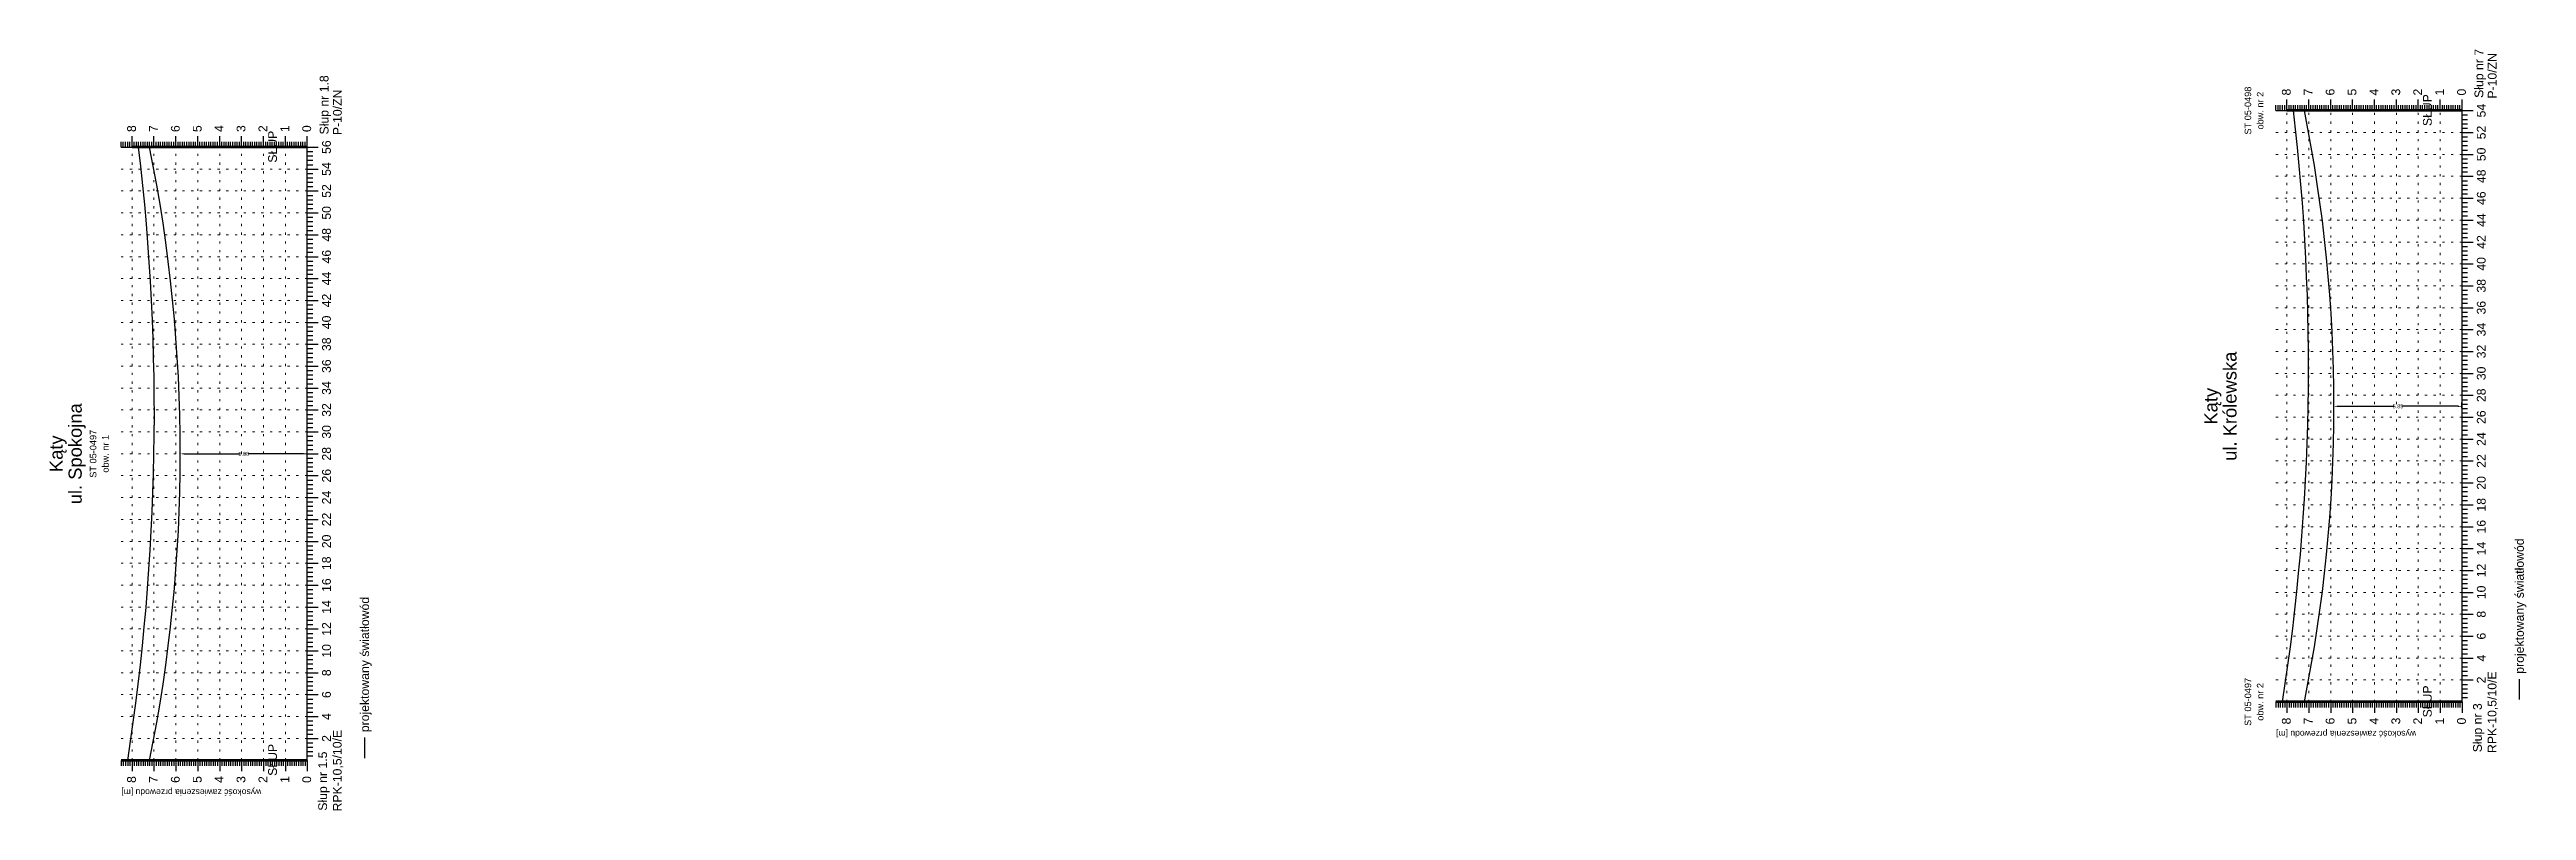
# Model space of a CAD drawing. Header units: inches. Extents: x -871 to 330, y 1326 to 1364.
# Drawn here: x -279.9 to -166.8, y 1325.5 to 1360.3 of the extents above; entities that cross this region are included whole.
import ezdxf
from ezdxf.enums import TextEntityAlignment as Align

# ---------------------------------------------------------------- set-up
doc = ezdxf.new("R2010")
doc.units = ezdxf.units.IN
doc.header["$MEASUREMENT"] = 0
doc.linetypes.add('ACAD_ISO07W100', pattern=[3, 0, -3])
doc.layers.add('ramka', color=7, linetype='Continuous', plot=False)
doc.styles.get("Standard").update_dxf_attribs({"font": 'arial.ttf'})
doc.dimstyles.get("Standard").update_dxf_attribs({"dimtxt": 0.25, "dimasz": 0.18, "dimexe": 0.18, "dimexo": 0.0625, "dimgap": -0.09, "dimtad": 0, "dimtih": 1, "dimtoh": 1, "dimzin": 0, "dimdsep": 46, "dimtxsty": 'Standard', "dimcen": 0.09, "dimadec": 0, "dimazin": 0, "dimtfac": 1, "dimtofl": 0, "dimtmove": 0, "dimatfit": 3, "dimfxl": 1, "dimtolj": 1, "dimtzin": 0, "dimarcsym": 0})

msp = doc.modelspace()

# ---------------------------------------------------------------- texts
for s, p in [('Słup nr 7', (-168.756, 1358.064)), ('P-10/ZN', (-168.151, 1358.033)), ('Słup nr 1.8', (-267.151, 1356.394)), ('P-10/ZN', (-266.546, 1356.363)), ('8', (-177.551, 1358.174)), ('7', (-176.551, 1358.174)), ('6', (-175.551, 1358.174)), ('5', (-174.551, 1358.174)), ('4', (-173.551, 1358.174)), ('3', (-172.551, 1358.174)), ('2', (-171.551, 1358.174)), ('1', (-170.551, 1358.174)), ('0', (-169.551, 1358.174)), ('8', (-275.946, 1356.504)), ('7', (-274.946, 1356.504)), ('6', (-273.946, 1356.504)), ('5', (-272.946, 1356.504)), ('4', (-271.946, 1356.504)), ('3', (-270.946, 1356.504)), ('2', (-269.946, 1356.504)), ('1', (-268.946, 1356.504)), ('0', (-267.946, 1356.504)), ('projektowany światłowód', (-166.905, 1331.769)), ('projektowany światłowód', (-265.3, 1329.099)), ('RPK-10,5/10/E', (-168.156, 1328.15)), ('Słup nr 3', (-168.823, 1328.184)), ('RPK-10,5/10/E', (-266.551, 1325.48)), ('Słup nr 1.5', (-267.218, 1325.514))]:
    msp.add_text(s, height=0.4, rotation=90).set_placement(p)
for s, height, p in [('ST 05-0498', 0.3, (-179.355, 1357.484)), ('obw. nr 2', 0.3, (-178.795, 1357.484)), ('54', 0.4, (-168.649, 1357.484)), ('52', 0.4, (-168.649, 1356.484)), ('56', 0.4, (-267.044, 1355.814)), ('54', 0.4, (-267.044, 1354.814)), ('50', 0.4, (-168.649, 1355.484)), ('52', 0.4, (-267.044, 1353.814)), ('48', 0.4, (-168.649, 1354.484)), ('50', 0.4, (-267.044, 1352.814)), ('46', 0.4, (-168.649, 1353.484)), ('44', 0.4, (-168.649, 1352.484)), ('48', 0.4, (-267.044, 1351.814)), ('42', 0.4, (-168.649, 1351.484)), ('46', 0.4, (-267.044, 1350.814)), ('40', 0.4, (-168.649, 1350.484)), ('44', 0.4, (-267.044, 1349.814)), ('38', 0.4, (-168.649, 1349.484)), ('42', 0.4, (-267.044, 1348.814)), ('36', 0.4, (-168.649, 1348.484)), ('40', 0.4, (-267.044, 1347.814)), ('38', 0.4, (-267.044, 1346.814)), ('34', 0.4, (-168.649, 1347.484)), ('36', 0.4, (-267.044, 1345.814)), ('ul. Królewska', 0.6, (-180.025, 1343.984)), ('32', 0.4, (-168.649, 1346.484)), ('34', 0.4, (-267.044, 1344.814)), ('Kąty', 0.6, (-180.895, 1343.984)), ('30', 0.4, (-168.649, 1345.484)), ('ul. Spokojna', 0.6, (-278.42, 1341.814)), ('32', 0.4, (-267.044, 1343.814)), ('28', 0.4, (-168.649, 1344.484)), ('26', 0.4, (-168.649, 1343.484)), ('Kąty', 0.6, (-279.29, 1341.814)), ('ST 05-0497', 0.3, (-277.75, 1341.814)), ('obw. nr 1', 0.3, (-277.19, 1341.814)), ('30', 0.4, (-267.044, 1342.814)), ('24', 0.4, (-168.649, 1342.484)), ('28', 0.4, (-267.044, 1341.814)), ('22', 0.4, (-168.649, 1341.484)), ('26', 0.4, (-267.044, 1340.814)), ('20', 0.4, (-168.649, 1340.484)), ('24', 0.4, (-267.044, 1339.814)), ('18', 0.4, (-168.649, 1339.484)), ('22', 0.4, (-267.044, 1338.814)), ('20', 0.4, (-267.044, 1337.814)), ('16', 0.4, (-168.649, 1338.484)), ('18', 0.4, (-267.044, 1336.814)), ('14', 0.4, (-168.649, 1337.484)), ('16', 0.4, (-267.044, 1335.814)), ('12', 0.4, (-168.649, 1336.484)), ('10', 0.4, (-168.649, 1335.484)), ('14', 0.4, (-267.044, 1334.814)), ('12', 0.4, (-267.044, 1333.814)), ('8', 0.4, (-168.649, 1334.484)), ('6', 0.4, (-168.649, 1333.484)), ('10', 0.4, (-267.044, 1332.814)), ('4', 0.4, (-168.649, 1332.484)), ('8', 0.4, (-267.044, 1331.814)), ('ST 05-0497', 0.3, (-179.355, 1330.484)), ('obw. nr 2', 0.3, (-178.795, 1330.484)), ('2', 0.4, (-168.649, 1331.484)), ('6', 0.4, (-267.044, 1330.814)), ('4', 0.4, (-267.044, 1329.814)), ('2', 0.4, (-267.044, 1328.814))]:
    msp.add_text(s, height=height, rotation=90).set_placement(p, align=Align.CENTER)
for s, p in [('8', (-177.551, 1329.764)), ('7', (-176.551, 1329.764)), ('6', (-175.551, 1329.764)), ('5', (-174.551, 1329.764)), ('4', (-173.551, 1329.764)), ('3', (-172.551, 1329.764)), ('2', (-171.551, 1329.764)), ('1', (-170.551, 1329.764)), ('0', (-169.551, 1329.764)), ('8', (-275.946, 1327.094)), ('7', (-274.946, 1327.094)), ('6', (-273.946, 1327.094)), ('5', (-272.946, 1327.094)), ('4', (-271.946, 1327.094)), ('3', (-270.946, 1327.094)), ('2', (-269.946, 1327.094)), ('1', (-268.946, 1327.094)), ('0', (-267.946, 1327.094))]:
    msp.add_text(s, height=0.4, rotation=90).set_placement(p, align=Align.RIGHT)
at = {"attachment_point": 1}
for s, insert, char_height, width, rotation in [('SŁUP', (-171.511, 1356.776), 0.4, 1.537, 90), ('SŁUP', (-269.906, 1355.106), 0.4, 1.537, 90), ('SŁUP', (-171.511, 1329.776), 0.4, 1.537, 90), ('wysokość zawieszenia przewodu [m]', (-171.827, 1328.881), 0.28, 9.28, 180), ('SŁUP', (-269.906, 1327.106), 0.4, 1.537, 90), ('wysokość zawieszenia przewodu [m]', (-270.222, 1326.211), 0.28, 9.28, 180)]:
    msp.add_mtext(s, dxfattribs=dict(at, insert=insert, char_height=char_height, width=width, rotation=rotation))

# ---------------------------------------------------------------- blocks, each defined once
blk = doc.blocks.new('*D13')
at = {"color": 0, "lineweight": -2}
for p, q in [((-273.92, 1341.87), (-273.92, 1341.99)), ((-273.74, 1341.81), (-271.2, 1341.81)), ((-268.3, 1341.81), (-270.84, 1341.81)), ((-268.12, 1341.72), (-268.12, 1341.99))]:
    blk.add_line(p, q, dxfattribs=at)
at = {"color": 0}
for points in [[(-273.74, 1341.84), (-273.74, 1341.78), (-273.92, 1341.81)], [(-268.3, 1341.84), (-268.3, 1341.78), (-268.12, 1341.81)]]:
    blk.add_solid(points, dxfattribs=at)
at = {"layer": 'Defpoints', "color": 0}
for p in [(-273.92, 1341.81), (-268.12, 1341.81), (-268.12, 1341.66)]:
    blk.add_point(p, dxfattribs=at)
at = {"color": 0, "lineweight": 25, "insert": (-271.02, 1341.81), "char_height": 0.18, "attachment_point": 5}
blk.add_mtext('\\A1;5.80', dxfattribs=at)
blk = doc.blocks.new('*D14')
at = {"color": 0, "lineweight": -2}
for p, q in [((-175.58, 1344.04), (-175.58, 1344.16)), ((-175.4, 1343.98), (-172.83, 1343.98)), ((-169.91, 1343.98), (-172.47, 1343.98)), ((-169.73, 1343.89), (-169.73, 1344.16))]:
    blk.add_line(p, q, dxfattribs=at)
at = {"color": 0}
for points in [[(-175.4, 1344.01), (-175.4, 1343.95), (-175.58, 1343.98)], [(-169.91, 1344.01), (-169.91, 1343.95), (-169.73, 1343.98)]]:
    blk.add_solid(points, dxfattribs=at)
at = {"layer": 'Defpoints', "color": 0}
for p in [(-175.58, 1343.98), (-169.73, 1343.98), (-169.73, 1343.83)]:
    blk.add_point(p, dxfattribs=at)
at = {"color": 0, "lineweight": 25, "insert": (-172.65, 1343.98), "char_height": 0.18, "attachment_point": 5}
blk.add_mtext('\\A1;5.85', dxfattribs=at)

# ---------------------------------------------------------------- dimensions: what is measured, and where the dimension line sits
at = {"lineweight": 25}
for base, p1, p2, text, picture, middle in [((-169.725, 1343.984), (-175.575, 1343.976), (-169.725, 1343.826), '5.85', '*D14', (-172.65, 1343.984)), ((-268.12, 1341.814), (-273.92, 1341.806), (-268.12, 1341.656), '5.80', '*D13', (-271.02, 1341.814))]:
    dim = msp.add_linear_dim(base=base, p1=p1, p2=p2, angle=180, text=text, dimstyle='Standard', dxfattribs=at)
    dim.commit()
    dim.dimension.update_dxf_attribs({"geometry": picture, "text_midpoint": middle})

# ---------------------------------------------------------------- linework, layer by layer
for p, q in [((-178.225, 1357.484), (-178.225, 1357.734)), ((-178.225, 1357.484), (-169.725, 1357.484)), ((-178.125, 1357.484), (-178.125, 1357.734)), ((-178.025, 1357.484), (-178.025, 1357.734)), ((-177.925, 1357.484), (-177.925, 1357.734)), ((-177.825, 1357.484), (-177.825, 1357.734)), ((-177.725, 1357.484), (-177.725, 1357.984)), ((-177.625, 1357.484), (-177.625, 1357.734)), ((-177.525, 1357.484), (-177.525, 1357.734)), ((-177.425, 1357.484), (-177.425, 1357.734)), ((-177.325, 1357.484), (-177.325, 1357.734)), ((-177.225, 1357.484), (-177.225, 1357.734)), ((-177.125, 1357.484), (-177.125, 1357.734)), ((-177.025, 1357.484), (-177.025, 1357.734)), ((-176.925, 1357.484), (-176.925, 1357.734)), ((-176.825, 1357.484), (-176.825, 1357.734)), ((-176.725, 1357.484), (-176.725, 1357.984)), ((-176.625, 1357.484), (-176.625, 1357.734)), ((-176.525, 1357.484), (-176.525, 1357.734)), ((-176.425, 1357.484), (-176.425, 1357.734)), ((-176.325, 1357.484), (-176.325, 1357.734)), ((-176.225, 1357.484), (-176.225, 1357.734)), ((-176.125, 1357.484), (-176.125, 1357.734)), ((-176.025, 1357.484), (-176.025, 1357.734)), ((-175.925, 1357.484), (-175.925, 1357.734)), ((-175.825, 1357.484), (-175.825, 1357.734)), ((-175.725, 1357.484), (-175.725, 1357.984)), ((-175.625, 1357.484), (-175.625, 1357.734)), ((-175.525, 1357.484), (-175.525, 1357.734)), ((-175.425, 1357.484), (-175.425, 1357.734)), ((-175.325, 1357.484), (-175.325, 1357.734)), ((-175.225, 1357.484), (-175.225, 1357.734)), ((-175.125, 1357.484), (-175.125, 1357.734)), ((-175.025, 1357.484), (-175.025, 1357.734)), ((-174.925, 1357.484), (-174.925, 1357.734)), ((-174.825, 1357.484), (-174.825, 1357.734)), ((-174.725, 1357.484), (-174.725, 1357.984)), ((-174.625, 1357.484), (-174.625, 1357.734)), ((-174.525, 1357.484), (-174.525, 1357.734)), ((-174.425, 1357.484), (-174.425, 1357.734)), ((-174.325, 1357.484), (-174.325, 1357.734)), ((-174.225, 1357.484), (-174.225, 1357.734)), ((-174.125, 1357.484), (-174.125, 1357.734)), ((-174.025, 1357.484), (-174.025, 1357.734)), ((-173.925, 1357.484), (-173.925, 1357.734)), ((-173.825, 1357.484), (-173.825, 1357.734)), ((-173.725, 1357.484), (-173.725, 1357.984)), ((-173.625, 1357.484), (-173.625, 1357.734)), ((-173.525, 1357.484), (-173.525, 1357.734)), ((-173.425, 1357.484), (-173.425, 1357.734)), ((-173.325, 1357.484), (-173.325, 1357.734)), ((-173.225, 1357.484), (-173.225, 1357.734)), ((-173.125, 1357.484), (-173.125, 1357.734)), ((-173.025, 1357.484), (-173.025, 1357.734)), ((-172.925, 1357.484), (-172.925, 1357.734)), ((-172.825, 1357.484), (-172.825, 1357.734)), ((-172.725, 1357.484), (-172.725, 1357.984)), ((-172.625, 1357.484), (-172.625, 1357.734)), ((-172.525, 1357.484), (-172.525, 1357.734)), ((-172.425, 1357.484), (-172.425, 1357.734)), ((-172.325, 1357.484), (-172.325, 1357.734)), ((-172.225, 1357.484), (-172.225, 1357.734)), ((-172.125, 1357.484), (-172.125, 1357.734)), ((-172.025, 1357.484), (-172.025, 1357.734)), ((-171.925, 1357.484), (-171.925, 1357.734)), ((-171.825, 1357.484), (-171.825, 1357.734)), ((-171.725, 1357.484), (-171.725, 1357.984)), ((-171.625, 1357.484), (-171.625, 1357.734)), ((-171.525, 1357.484), (-171.525, 1357.734)), ((-171.425, 1357.484), (-171.425, 1357.734)), ((-171.325, 1357.484), (-171.325, 1357.734)), ((-171.225, 1357.484), (-171.225, 1357.734)), ((-171.125, 1357.484), (-171.125, 1357.734)), ((-171.025, 1357.484), (-171.025, 1357.734)), ((-170.925, 1357.484), (-170.925, 1357.734)), ((-170.825, 1357.484), (-170.825, 1357.734)), ((-170.725, 1357.484), (-170.725, 1357.984)), ((-170.625, 1357.484), (-170.625, 1357.734)), ((-170.525, 1357.484), (-170.525, 1357.734)), ((-170.425, 1357.484), (-170.425, 1357.734)), ((-170.325, 1357.484), (-170.325, 1357.734)), ((-170.225, 1357.484), (-170.225, 1357.734)), ((-170.125, 1357.484), (-170.125, 1357.734)), ((-170.025, 1357.484), (-170.025, 1357.734)), ((-169.925, 1357.484), (-169.925, 1357.734)), ((-169.825, 1357.484), (-169.825, 1357.734)), ((-169.725, 1357.484), (-169.725, 1357.984)), ((-169.725, 1330.484), (-169.725, 1357.484)), ((-169.725, 1357.484), (-169.225, 1357.484)), ((-169.725, 1357.284), (-169.475, 1357.284)), ((-276.12, 1355.814), (-276.12, 1356.314)), ((-275.12, 1355.814), (-275.12, 1356.314)), ((-274.12, 1355.814), (-274.12, 1356.314)), ((-273.12, 1355.814), (-273.12, 1356.314)), ((-272.12, 1355.814), (-272.12, 1356.314)), ((-271.12, 1355.814), (-271.12, 1356.314)), ((-270.12, 1355.814), (-270.12, 1356.314)), ((-269.12, 1355.814), (-269.12, 1356.314)), ((-268.12, 1355.814), (-268.12, 1356.314)), ((-169.725, 1357.084), (-169.475, 1357.084)), ((-169.725, 1356.884), (-169.475, 1356.884)), ((-169.725, 1356.684), (-169.475, 1356.684)), ((-169.725, 1356.484), (-169.225, 1356.484)), ((-169.725, 1356.284), (-169.475, 1356.284)), ((-276.62, 1355.814), (-276.62, 1356.064)), ((-276.62, 1355.814), (-268.12, 1355.814)), ((-276.52, 1355.814), (-276.52, 1356.064)), ((-276.42, 1355.814), (-276.42, 1356.064)), ((-276.32, 1355.814), (-276.32, 1356.064)), ((-276.22, 1355.814), (-276.22, 1356.064)), ((-276.02, 1355.814), (-276.02, 1356.064)), ((-275.92, 1355.814), (-275.92, 1356.064)), ((-275.82, 1355.814), (-275.82, 1356.064)), ((-275.72, 1355.814), (-275.72, 1356.064)), ((-275.62, 1355.814), (-275.62, 1356.064)), ((-275.52, 1355.814), (-275.52, 1356.064)), ((-275.42, 1355.814), (-275.42, 1356.064)), ((-275.32, 1355.814), (-275.32, 1356.064)), ((-275.22, 1355.814), (-275.22, 1356.064)), ((-275.02, 1355.814), (-275.02, 1356.064)), ((-274.92, 1355.814), (-274.92, 1356.064)), ((-274.82, 1355.814), (-274.82, 1356.064)), ((-274.72, 1355.814), (-274.72, 1356.064)), ((-274.62, 1355.814), (-274.62, 1356.064)), ((-274.52, 1355.814), (-274.52, 1356.064)), ((-274.42, 1355.814), (-274.42, 1356.064)), ((-274.32, 1355.814), (-274.32, 1356.064)), ((-274.22, 1355.814), (-274.22, 1356.064)), ((-274.02, 1355.814), (-274.02, 1356.064)), ((-273.92, 1355.814), (-273.92, 1356.064)), ((-273.82, 1355.814), (-273.82, 1356.064)), ((-273.72, 1355.814), (-273.72, 1356.064)), ((-273.62, 1355.814), (-273.62, 1356.064)), ((-273.52, 1355.814), (-273.52, 1356.064)), ((-273.42, 1355.814), (-273.42, 1356.064)), ((-273.32, 1355.814), (-273.32, 1356.064)), ((-273.22, 1355.814), (-273.22, 1356.064)), ((-273.02, 1355.814), (-273.02, 1356.064)), ((-272.92, 1355.814), (-272.92, 1356.064)), ((-272.82, 1355.814), (-272.82, 1356.064)), ((-272.72, 1355.814), (-272.72, 1356.064)), ((-272.62, 1355.814), (-272.62, 1356.064)), ((-272.52, 1355.814), (-272.52, 1356.064)), ((-272.42, 1355.814), (-272.42, 1356.064)), ((-272.32, 1355.814), (-272.32, 1356.064)), ((-272.22, 1355.814), (-272.22, 1356.064)), ((-272.02, 1355.814), (-272.02, 1356.064)), ((-271.92, 1355.814), (-271.92, 1356.064)), ((-271.82, 1355.814), (-271.82, 1356.064)), ((-271.72, 1355.814), (-271.72, 1356.064)), ((-271.62, 1355.814), (-271.62, 1356.064)), ((-271.52, 1355.814), (-271.52, 1356.064)), ((-271.42, 1355.814), (-271.42, 1356.064)), ((-271.32, 1355.814), (-271.32, 1356.064)), ((-271.22, 1355.814), (-271.22, 1356.064)), ((-271.02, 1355.814), (-271.02, 1356.064)), ((-270.92, 1355.814), (-270.92, 1356.064)), ((-270.82, 1355.814), (-270.82, 1356.064)), ((-270.72, 1355.814), (-270.72, 1356.064)), ((-270.62, 1355.814), (-270.62, 1356.064)), ((-270.52, 1355.814), (-270.52, 1356.064)), ((-270.42, 1355.814), (-270.42, 1356.064)), ((-270.32, 1355.814), (-270.32, 1356.064)), ((-270.22, 1355.814), (-270.22, 1356.064)), ((-270.02, 1355.814), (-270.02, 1356.064)), ((-269.92, 1355.814), (-269.92, 1356.064)), ((-269.82, 1355.814), (-269.82, 1356.064)), ((-269.72, 1355.814), (-269.72, 1356.064)), ((-269.62, 1355.814), (-269.62, 1356.064)), ((-269.52, 1355.814), (-269.52, 1356.064)), ((-269.42, 1355.814), (-269.42, 1356.064)), ((-269.32, 1355.814), (-269.32, 1356.064)), ((-269.22, 1355.814), (-269.22, 1356.064)), ((-269.02, 1355.814), (-269.02, 1356.064)), ((-268.92, 1355.814), (-268.92, 1356.064)), ((-268.82, 1355.814), (-268.82, 1356.064)), ((-268.72, 1355.814), (-268.72, 1356.064)), ((-268.62, 1355.814), (-268.62, 1356.064)), ((-268.52, 1355.814), (-268.52, 1356.064)), ((-268.42, 1355.814), (-268.42, 1356.064)), ((-268.32, 1355.814), (-268.32, 1356.064)), ((-268.22, 1355.814), (-268.22, 1356.064)), ((-268.12, 1327.814), (-268.12, 1355.814)), ((-268.12, 1355.814), (-267.62, 1355.814)), ((-268.12, 1355.614), (-267.87, 1355.614)), ((-268.12, 1355.414), (-267.87, 1355.414)), ((-268.12, 1355.214), (-267.87, 1355.214)), ((-268.12, 1355.014), (-267.87, 1355.014)), ((-169.725, 1356.084), (-169.475, 1356.084)), ((-169.725, 1355.884), (-169.475, 1355.884)), ((-169.725, 1355.684), (-169.475, 1355.684)), ((-169.725, 1355.484), (-169.225, 1355.484)), ((-169.725, 1355.284), (-169.475, 1355.284)), ((-169.725, 1355.084), (-169.475, 1355.084)), ((-268.12, 1354.814), (-267.62, 1354.814)), ((-268.12, 1354.614), (-267.87, 1354.614)), ((-268.12, 1354.414), (-267.87, 1354.414)), ((-268.12, 1354.214), (-267.87, 1354.214)), ((-268.12, 1354.014), (-267.87, 1354.014)), ((-169.725, 1354.884), (-169.475, 1354.884)), ((-169.725, 1354.684), (-169.475, 1354.684)), ((-169.725, 1354.484), (-169.225, 1354.484)), ((-169.725, 1354.284), (-169.475, 1354.284)), ((-169.725, 1354.084), (-169.475, 1354.084)), ((-169.725, 1353.884), (-169.475, 1353.884)), ((-268.12, 1353.814), (-267.62, 1353.814)), ((-268.12, 1353.614), (-267.87, 1353.614)), ((-268.12, 1353.414), (-267.87, 1353.414)), ((-268.12, 1353.214), (-267.87, 1353.214)), ((-268.12, 1353.014), (-267.87, 1353.014)), ((-268.12, 1352.814), (-267.62, 1352.814)), ((-169.725, 1353.684), (-169.475, 1353.684)), ((-169.725, 1353.484), (-169.225, 1353.484)), ((-169.725, 1353.284), (-169.475, 1353.284)), ((-169.725, 1353.084), (-169.475, 1353.084)), ((-169.725, 1352.884), (-169.475, 1352.884)), ((-268.12, 1352.614), (-267.87, 1352.614)), ((-268.12, 1352.414), (-267.87, 1352.414)), ((-268.12, 1352.214), (-267.87, 1352.214)), ((-268.12, 1352.014), (-267.87, 1352.014)), ((-268.12, 1351.814), (-267.62, 1351.814)), ((-268.12, 1351.614), (-267.87, 1351.614)), ((-169.725, 1352.684), (-169.475, 1352.684)), ((-169.725, 1352.484), (-169.225, 1352.484)), ((-169.725, 1352.284), (-169.475, 1352.284)), ((-169.725, 1352.084), (-169.475, 1352.084)), ((-169.725, 1351.884), (-169.475, 1351.884)), ((-169.725, 1351.684), (-169.475, 1351.684)), ((-268.12, 1351.414), (-267.87, 1351.414)), ((-268.12, 1351.214), (-267.87, 1351.214)), ((-268.12, 1351.014), (-267.87, 1351.014)), ((-268.12, 1350.814), (-267.62, 1350.814)), ((-268.12, 1350.614), (-267.87, 1350.614)), ((-169.725, 1351.484), (-169.225, 1351.484)), ((-169.725, 1351.284), (-169.475, 1351.284)), ((-169.725, 1351.084), (-169.475, 1351.084)), ((-169.725, 1350.884), (-169.475, 1350.884)), ((-169.725, 1350.684), (-169.475, 1350.684)), ((-169.725, 1350.484), (-169.225, 1350.484)), ((-268.12, 1350.414), (-267.87, 1350.414)), ((-268.12, 1350.214), (-267.87, 1350.214)), ((-268.12, 1350.014), (-267.87, 1350.014)), ((-268.12, 1349.814), (-267.62, 1349.814)), ((-268.12, 1349.614), (-267.87, 1349.614)), ((-268.12, 1349.414), (-267.87, 1349.414)), ((-169.725, 1350.284), (-169.475, 1350.284)), ((-169.725, 1350.084), (-169.475, 1350.084)), ((-169.725, 1349.884), (-169.475, 1349.884)), ((-169.725, 1349.684), (-169.475, 1349.684)), ((-169.725, 1349.484), (-169.225, 1349.484)), ((-268.12, 1349.214), (-267.87, 1349.214)), ((-268.12, 1349.014), (-267.87, 1349.014)), ((-268.12, 1348.814), (-267.62, 1348.814)), ((-268.12, 1348.614), (-267.87, 1348.614)), ((-268.12, 1348.414), (-267.87, 1348.414)), ((-268.12, 1348.214), (-267.87, 1348.214)), ((-169.725, 1349.284), (-169.475, 1349.284)), ((-169.725, 1349.084), (-169.475, 1349.084)), ((-169.725, 1348.884), (-169.475, 1348.884)), ((-169.725, 1348.684), (-169.475, 1348.684)), ((-169.725, 1348.484), (-169.225, 1348.484)), ((-169.725, 1348.284), (-169.475, 1348.284)), ((-268.12, 1348.014), (-267.87, 1348.014)), ((-268.12, 1347.814), (-267.62, 1347.814)), ((-268.12, 1347.614), (-267.87, 1347.614)), ((-268.12, 1347.414), (-267.87, 1347.414)), ((-268.12, 1347.214), (-267.87, 1347.214)), ((-169.725, 1348.084), (-169.475, 1348.084)), ((-169.725, 1347.884), (-169.475, 1347.884)), ((-169.725, 1347.684), (-169.475, 1347.684)), ((-169.725, 1347.484), (-169.225, 1347.484)), ((-169.725, 1347.284), (-169.475, 1347.284)), ((-169.725, 1347.084), (-169.475, 1347.084)), ((-268.12, 1347.014), (-267.87, 1347.014)), ((-268.12, 1346.814), (-267.62, 1346.814)), ((-268.12, 1346.614), (-267.87, 1346.614)), ((-268.12, 1346.414), (-267.87, 1346.414)), ((-268.12, 1346.214), (-267.87, 1346.214)), ((-268.12, 1346.014), (-267.87, 1346.014)), ((-169.725, 1346.884), (-169.475, 1346.884)), ((-169.725, 1346.684), (-169.475, 1346.684)), ((-169.725, 1346.484), (-169.225, 1346.484)), ((-169.725, 1346.284), (-169.475, 1346.284)), ((-169.725, 1346.084), (-169.475, 1346.084)), ((-268.12, 1345.814), (-267.62, 1345.814)), ((-268.12, 1345.614), (-267.87, 1345.614)), ((-268.12, 1345.414), (-267.87, 1345.414)), ((-268.12, 1345.214), (-267.87, 1345.214)), ((-268.12, 1345.014), (-267.87, 1345.014)), ((-169.725, 1345.884), (-169.475, 1345.884)), ((-169.725, 1345.684), (-169.475, 1345.684)), ((-169.725, 1345.484), (-169.225, 1345.484)), ((-169.725, 1345.284), (-169.475, 1345.284)), ((-169.725, 1345.084), (-169.475, 1345.084)), ((-169.725, 1344.884), (-169.475, 1344.884)), ((-268.12, 1344.814), (-267.62, 1344.814)), ((-268.12, 1344.614), (-267.87, 1344.614)), ((-268.12, 1344.414), (-267.87, 1344.414)), ((-268.12, 1344.214), (-267.87, 1344.214)), ((-268.12, 1344.014), (-267.87, 1344.014)), ((-268.12, 1343.814), (-267.62, 1343.814)), ((-169.725, 1344.684), (-169.475, 1344.684)), ((-169.725, 1344.484), (-169.225, 1344.484)), ((-169.725, 1344.284), (-169.475, 1344.284)), ((-169.725, 1344.084), (-169.475, 1344.084)), ((-169.725, 1343.884), (-169.475, 1343.884)), ((-268.12, 1343.614), (-267.87, 1343.614)), ((-268.12, 1343.414), (-267.87, 1343.414)), ((-268.12, 1343.214), (-267.87, 1343.214)), ((-268.12, 1343.014), (-267.87, 1343.014)), ((-268.12, 1342.814), (-267.62, 1342.814)), ((-268.12, 1342.614), (-267.87, 1342.614)), ((-169.725, 1343.684), (-169.475, 1343.684)), ((-169.725, 1343.484), (-169.225, 1343.484)), ((-169.725, 1343.284), (-169.475, 1343.284)), ((-169.725, 1343.084), (-169.475, 1343.084)), ((-169.725, 1342.884), (-169.475, 1342.884)), ((-169.725, 1342.684), (-169.475, 1342.684)), ((-268.12, 1342.414), (-267.87, 1342.414)), ((-268.12, 1342.214), (-267.87, 1342.214)), ((-268.12, 1342.014), (-267.87, 1342.014)), ((-268.12, 1341.814), (-267.62, 1341.814)), ((-268.12, 1341.614), (-267.87, 1341.614)), ((-169.725, 1342.484), (-169.225, 1342.484)), ((-169.725, 1342.284), (-169.475, 1342.284)), ((-169.725, 1342.084), (-169.475, 1342.084)), ((-169.725, 1341.884), (-169.475, 1341.884)), ((-169.725, 1341.684), (-169.475, 1341.684)), ((-169.725, 1341.484), (-169.225, 1341.484)), ((-268.12, 1341.414), (-267.87, 1341.414)), ((-268.12, 1341.214), (-267.87, 1341.214)), ((-268.12, 1341.014), (-267.87, 1341.014)), ((-268.12, 1340.814), (-267.62, 1340.814)), ((-268.12, 1340.614), (-267.87, 1340.614)), ((-268.12, 1340.414), (-267.87, 1340.414)), ((-169.725, 1341.284), (-169.475, 1341.284)), ((-169.725, 1341.084), (-169.475, 1341.084)), ((-169.725, 1340.884), (-169.475, 1340.884)), ((-169.725, 1340.684), (-169.475, 1340.684)), ((-169.725, 1340.484), (-169.225, 1340.484)), ((-268.12, 1340.214), (-267.87, 1340.214)), ((-268.12, 1340.014), (-267.87, 1340.014)), ((-268.12, 1339.814), (-267.62, 1339.814)), ((-268.12, 1339.614), (-267.87, 1339.614)), ((-268.12, 1339.414), (-267.87, 1339.414)), ((-268.12, 1339.214), (-267.87, 1339.214)), ((-169.725, 1340.284), (-169.475, 1340.284)), ((-169.725, 1340.084), (-169.475, 1340.084)), ((-169.725, 1339.884), (-169.475, 1339.884)), ((-169.725, 1339.684), (-169.475, 1339.684)), ((-169.725, 1339.484), (-169.225, 1339.484)), ((-169.725, 1339.284), (-169.475, 1339.284)), ((-268.12, 1339.014), (-267.87, 1339.014)), ((-268.12, 1338.814), (-267.62, 1338.814)), ((-268.12, 1338.614), (-267.87, 1338.614)), ((-268.12, 1338.414), (-267.87, 1338.414)), ((-268.12, 1338.214), (-267.87, 1338.214)), ((-169.725, 1339.084), (-169.475, 1339.084)), ((-169.725, 1338.884), (-169.475, 1338.884)), ((-169.725, 1338.684), (-169.475, 1338.684)), ((-169.725, 1338.484), (-169.225, 1338.484)), ((-169.725, 1338.284), (-169.475, 1338.284)), ((-169.725, 1338.084), (-169.475, 1338.084)), ((-268.12, 1338.014), (-267.87, 1338.014)), ((-268.12, 1337.814), (-267.62, 1337.814)), ((-268.12, 1337.614), (-267.87, 1337.614)), ((-268.12, 1337.414), (-267.87, 1337.414)), ((-268.12, 1337.214), (-267.87, 1337.214)), ((-268.12, 1337.014), (-267.87, 1337.014)), ((-169.725, 1337.884), (-169.475, 1337.884)), ((-169.725, 1337.684), (-169.475, 1337.684)), ((-169.725, 1337.484), (-169.225, 1337.484)), ((-169.725, 1337.284), (-169.475, 1337.284)), ((-169.725, 1337.084), (-169.475, 1337.084)), ((-268.12, 1336.814), (-267.62, 1336.814)), ((-268.12, 1336.614), (-267.87, 1336.614)), ((-268.12, 1336.414), (-267.87, 1336.414)), ((-268.12, 1336.214), (-267.87, 1336.214)), ((-268.12, 1336.014), (-267.87, 1336.014)), ((-268.12, 1335.814), (-267.62, 1335.814)), ((-169.725, 1336.884), (-169.475, 1336.884)), ((-169.725, 1336.684), (-169.475, 1336.684)), ((-169.725, 1336.484), (-169.225, 1336.484)), ((-169.725, 1336.284), (-169.475, 1336.284)), ((-169.725, 1336.084), (-169.475, 1336.084)), ((-169.725, 1335.884), (-169.475, 1335.884)), ((-268.12, 1335.614), (-267.87, 1335.614)), ((-268.12, 1335.414), (-267.87, 1335.414)), ((-268.12, 1335.214), (-267.87, 1335.214)), ((-268.12, 1335.014), (-267.87, 1335.014)), ((-268.12, 1334.814), (-267.62, 1334.814)), ((-169.725, 1335.684), (-169.475, 1335.684)), ((-169.725, 1335.484), (-169.225, 1335.484)), ((-169.725, 1335.284), (-169.475, 1335.284)), ((-169.725, 1335.084), (-169.475, 1335.084)), ((-169.725, 1334.884), (-169.475, 1334.884)), ((-169.725, 1334.684), (-169.475, 1334.684)), ((-268.12, 1334.614), (-267.87, 1334.614)), ((-268.12, 1334.414), (-267.87, 1334.414)), ((-268.12, 1334.214), (-267.87, 1334.214)), ((-268.12, 1334.014), (-267.87, 1334.014)), ((-268.12, 1333.814), (-267.62, 1333.814)), ((-268.12, 1333.614), (-267.87, 1333.614)), ((-169.725, 1334.484), (-169.225, 1334.484)), ((-169.725, 1334.284), (-169.475, 1334.284)), ((-169.725, 1334.084), (-169.475, 1334.084)), ((-169.725, 1333.884), (-169.475, 1333.884)), ((-169.725, 1333.684), (-169.475, 1333.684)), ((-268.12, 1333.414), (-267.87, 1333.414)), ((-268.12, 1333.214), (-267.87, 1333.214)), ((-268.12, 1333.014), (-267.87, 1333.014)), ((-268.12, 1332.814), (-267.62, 1332.814)), ((-268.12, 1332.614), (-267.87, 1332.614)), ((-268.12, 1332.414), (-267.87, 1332.414)), ((-169.725, 1333.484), (-169.225, 1333.484)), ((-169.725, 1333.284), (-169.475, 1333.284)), ((-169.725, 1333.084), (-169.475, 1333.084)), ((-169.725, 1332.884), (-169.475, 1332.884)), ((-169.725, 1332.684), (-169.475, 1332.684)), ((-169.725, 1332.484), (-169.225, 1332.484)), ((-268.12, 1332.214), (-267.87, 1332.214)), ((-268.12, 1332.014), (-267.87, 1332.014)), ((-268.12, 1331.814), (-267.62, 1331.814)), ((-268.12, 1331.614), (-267.87, 1331.614)), ((-268.12, 1331.414), (-267.87, 1331.414)), ((-169.725, 1332.284), (-169.475, 1332.284)), ((-169.725, 1332.084), (-169.475, 1332.084)), ((-169.725, 1331.884), (-169.475, 1331.884)), ((-169.725, 1331.684), (-169.475, 1331.684)), ((-169.725, 1331.484), (-169.225, 1331.484)), ((-169.725, 1331.284), (-169.475, 1331.284)), ((-268.12, 1331.214), (-267.87, 1331.214)), ((-268.12, 1331.014), (-267.87, 1331.014)), ((-268.12, 1330.814), (-267.62, 1330.814)), ((-268.12, 1330.614), (-267.87, 1330.614)), ((-268.12, 1330.414), (-267.87, 1330.414)), ((-268.12, 1330.214), (-267.87, 1330.214)), ((-178.225, 1330.484), (-169.725, 1330.484)), ((-178.225, 1330.484), (-178.225, 1330.234)), ((-178.125, 1330.484), (-178.125, 1330.234)), ((-178.025, 1330.484), (-178.025, 1330.234)), ((-177.925, 1330.484), (-177.925, 1330.234)), ((-177.825, 1330.484), (-177.825, 1330.234)), ((-177.725, 1330.484), (-177.725, 1329.984)), ((-177.625, 1330.484), (-177.625, 1330.234)), ((-177.525, 1330.484), (-177.525, 1330.234)), ((-177.425, 1330.484), (-177.425, 1330.234)), ((-177.325, 1330.484), (-177.325, 1330.234)), ((-177.225, 1330.484), (-177.225, 1330.234)), ((-177.125, 1330.484), (-177.125, 1330.234)), ((-177.025, 1330.484), (-177.025, 1330.234)), ((-176.925, 1330.484), (-176.925, 1330.234)), ((-176.825, 1330.484), (-176.825, 1330.234)), ((-176.725, 1330.484), (-176.725, 1329.984)), ((-176.625, 1330.484), (-176.625, 1330.234)), ((-176.525, 1330.484), (-176.525, 1330.234)), ((-176.425, 1330.484), (-176.425, 1330.234)), ((-176.325, 1330.484), (-176.325, 1330.234)), ((-176.225, 1330.484), (-176.225, 1330.234)), ((-176.125, 1330.484), (-176.125, 1330.234)), ((-176.025, 1330.484), (-176.025, 1330.234)), ((-175.925, 1330.484), (-175.925, 1330.234)), ((-175.825, 1330.484), (-175.825, 1330.234)), ((-175.725, 1330.484), (-175.725, 1329.984)), ((-175.625, 1330.484), (-175.625, 1330.234)), ((-175.525, 1330.484), (-175.525, 1330.234)), ((-175.425, 1330.484), (-175.425, 1330.234)), ((-175.325, 1330.484), (-175.325, 1330.234)), ((-175.225, 1330.484), (-175.225, 1330.234)), ((-175.125, 1330.484), (-175.125, 1330.234)), ((-175.025, 1330.484), (-175.025, 1330.234)), ((-174.925, 1330.484), (-174.925, 1330.234)), ((-174.825, 1330.484), (-174.825, 1330.234)), ((-174.725, 1330.484), (-174.725, 1329.984)), ((-174.625, 1330.484), (-174.625, 1330.234)), ((-174.525, 1330.484), (-174.525, 1330.234)), ((-174.425, 1330.484), (-174.425, 1330.234)), ((-174.325, 1330.484), (-174.325, 1330.234)), ((-174.225, 1330.484), (-174.225, 1330.234)), ((-174.125, 1330.484), (-174.125, 1330.234)), ((-174.025, 1330.484), (-174.025, 1330.234)), ((-173.925, 1330.484), (-173.925, 1330.234)), ((-173.825, 1330.484), (-173.825, 1330.234)), ((-173.725, 1330.484), (-173.725, 1329.984)), ((-173.625, 1330.484), (-173.625, 1330.234)), ((-173.525, 1330.484), (-173.525, 1330.234)), ((-173.425, 1330.484), (-173.425, 1330.234)), ((-173.325, 1330.484), (-173.325, 1330.234)), ((-173.225, 1330.484), (-173.225, 1330.234)), ((-173.125, 1330.484), (-173.125, 1330.234)), ((-173.025, 1330.484), (-173.025, 1330.234)), ((-172.925, 1330.484), (-172.925, 1330.234)), ((-172.825, 1330.484), (-172.825, 1330.234)), ((-172.725, 1330.484), (-172.725, 1329.984)), ((-172.625, 1330.484), (-172.625, 1330.234)), ((-172.525, 1330.484), (-172.525, 1330.234)), ((-172.425, 1330.484), (-172.425, 1330.234)), ((-172.325, 1330.484), (-172.325, 1330.234)), ((-172.225, 1330.484), (-172.225, 1330.234)), ((-172.125, 1330.484), (-172.125, 1330.234)), ((-172.025, 1330.484), (-172.025, 1330.234)), ((-171.925, 1330.484), (-171.925, 1330.234)), ((-171.825, 1330.484), (-171.825, 1330.234)), ((-171.725, 1330.484), (-171.725, 1329.984)), ((-171.625, 1330.484), (-171.625, 1330.234)), ((-171.525, 1330.484), (-171.525, 1330.234)), ((-171.425, 1330.484), (-171.425, 1330.234)), ((-171.325, 1330.484), (-171.325, 1330.234)), ((-171.225, 1330.484), (-171.225, 1330.234)), ((-171.125, 1330.484), (-171.125, 1330.234)), ((-171.025, 1330.484), (-171.025, 1330.234)), ((-170.925, 1330.484), (-170.925, 1330.234)), ((-170.825, 1330.484), (-170.825, 1330.234)), ((-170.725, 1330.484), (-170.725, 1329.984)), ((-170.625, 1330.484), (-170.625, 1330.234)), ((-170.525, 1330.484), (-170.525, 1330.234)), ((-170.425, 1330.484), (-170.425, 1330.234)), ((-170.325, 1330.484), (-170.325, 1330.234)), ((-170.225, 1330.484), (-170.225, 1330.234)), ((-170.125, 1330.484), (-170.125, 1330.234)), ((-170.025, 1330.484), (-170.025, 1330.234)), ((-169.925, 1330.484), (-169.925, 1330.234)), ((-169.825, 1330.484), (-169.825, 1330.234)), ((-169.725, 1331.084), (-169.475, 1331.084)), ((-169.725, 1330.884), (-169.475, 1330.884)), ((-169.725, 1330.684), (-169.475, 1330.684)), ((-169.725, 1330.484), (-169.725, 1329.984)), ((-268.12, 1330.014), (-267.87, 1330.014)), ((-268.12, 1329.814), (-267.62, 1329.814)), ((-268.12, 1329.614), (-267.87, 1329.614)), ((-268.12, 1329.414), (-267.87, 1329.414)), ((-268.12, 1329.214), (-267.87, 1329.214)), ((-268.12, 1329.014), (-267.87, 1329.014)), ((-268.12, 1328.814), (-267.62, 1328.814)), ((-268.12, 1328.614), (-267.87, 1328.614)), ((-268.12, 1328.414), (-267.87, 1328.414)), ((-268.12, 1328.214), (-267.87, 1328.214)), ((-268.12, 1328.014), (-267.87, 1328.014)), ((-276.62, 1327.814), (-268.12, 1327.814)), ((-276.62, 1327.814), (-276.62, 1327.564)), ((-276.52, 1327.814), (-276.52, 1327.564)), ((-276.42, 1327.814), (-276.42, 1327.564)), ((-276.32, 1327.814), (-276.32, 1327.564)), ((-276.22, 1327.814), (-276.22, 1327.564)), ((-276.12, 1327.814), (-276.12, 1327.314)), ((-276.02, 1327.814), (-276.02, 1327.564)), ((-275.92, 1327.814), (-275.92, 1327.564)), ((-275.82, 1327.814), (-275.82, 1327.564)), ((-275.72, 1327.814), (-275.72, 1327.564)), ((-275.62, 1327.814), (-275.62, 1327.564)), ((-275.52, 1327.814), (-275.52, 1327.564)), ((-275.42, 1327.814), (-275.42, 1327.564)), ((-275.32, 1327.814), (-275.32, 1327.564)), ((-275.22, 1327.814), (-275.22, 1327.564)), ((-275.12, 1327.814), (-275.12, 1327.314)), ((-275.02, 1327.814), (-275.02, 1327.564)), ((-274.92, 1327.814), (-274.92, 1327.564)), ((-274.82, 1327.814), (-274.82, 1327.564)), ((-274.72, 1327.814), (-274.72, 1327.564)), ((-274.62, 1327.814), (-274.62, 1327.564)), ((-274.52, 1327.814), (-274.52, 1327.564)), ((-274.42, 1327.814), (-274.42, 1327.564)), ((-274.32, 1327.814), (-274.32, 1327.564)), ((-274.22, 1327.814), (-274.22, 1327.564)), ((-274.12, 1327.814), (-274.12, 1327.314)), ((-274.02, 1327.814), (-274.02, 1327.564)), ((-273.92, 1327.814), (-273.92, 1327.564)), ((-273.82, 1327.814), (-273.82, 1327.564)), ((-273.72, 1327.814), (-273.72, 1327.564)), ((-273.62, 1327.814), (-273.62, 1327.564)), ((-273.52, 1327.814), (-273.52, 1327.564)), ((-273.42, 1327.814), (-273.42, 1327.564)), ((-273.32, 1327.814), (-273.32, 1327.564)), ((-273.22, 1327.814), (-273.22, 1327.564)), ((-273.12, 1327.814), (-273.12, 1327.314)), ((-273.02, 1327.814), (-273.02, 1327.564)), ((-272.92, 1327.814), (-272.92, 1327.564)), ((-272.82, 1327.814), (-272.82, 1327.564)), ((-272.72, 1327.814), (-272.72, 1327.564)), ((-272.62, 1327.814), (-272.62, 1327.564)), ((-272.52, 1327.814), (-272.52, 1327.564)), ((-272.42, 1327.814), (-272.42, 1327.564)), ((-272.32, 1327.814), (-272.32, 1327.564)), ((-272.22, 1327.814), (-272.22, 1327.564)), ((-272.12, 1327.814), (-272.12, 1327.314)), ((-272.02, 1327.814), (-272.02, 1327.564)), ((-271.92, 1327.814), (-271.92, 1327.564)), ((-271.82, 1327.814), (-271.82, 1327.564)), ((-271.72, 1327.814), (-271.72, 1327.564)), ((-271.62, 1327.814), (-271.62, 1327.564)), ((-271.52, 1327.814), (-271.52, 1327.564)), ((-271.42, 1327.814), (-271.42, 1327.564)), ((-271.32, 1327.814), (-271.32, 1327.564)), ((-271.22, 1327.814), (-271.22, 1327.564)), ((-271.12, 1327.814), (-271.12, 1327.314)), ((-271.02, 1327.814), (-271.02, 1327.564)), ((-270.92, 1327.814), (-270.92, 1327.564)), ((-270.82, 1327.814), (-270.82, 1327.564)), ((-270.72, 1327.814), (-270.72, 1327.564)), ((-270.62, 1327.814), (-270.62, 1327.564)), ((-270.52, 1327.814), (-270.52, 1327.564)), ((-270.42, 1327.814), (-270.42, 1327.564)), ((-270.32, 1327.814), (-270.32, 1327.564)), ((-270.22, 1327.814), (-270.22, 1327.564)), ((-270.12, 1327.814), (-270.12, 1327.314)), ((-270.02, 1327.814), (-270.02, 1327.564)), ((-269.92, 1327.814), (-269.92, 1327.564)), ((-269.82, 1327.814), (-269.82, 1327.564)), ((-269.72, 1327.814), (-269.72, 1327.564)), ((-269.62, 1327.814), (-269.62, 1327.564)), ((-269.52, 1327.814), (-269.52, 1327.564)), ((-269.42, 1327.814), (-269.42, 1327.564)), ((-269.32, 1327.814), (-269.32, 1327.564)), ((-269.22, 1327.814), (-269.22, 1327.564)), ((-269.12, 1327.814), (-269.12, 1327.314)), ((-269.02, 1327.814), (-269.02, 1327.564)), ((-268.92, 1327.814), (-268.92, 1327.564)), ((-268.82, 1327.814), (-268.82, 1327.564)), ((-268.72, 1327.814), (-268.72, 1327.564)), ((-268.62, 1327.814), (-268.62, 1327.564)), ((-268.52, 1327.814), (-268.52, 1327.564)), ((-268.42, 1327.814), (-268.42, 1327.564)), ((-268.32, 1327.814), (-268.32, 1327.564)), ((-268.22, 1327.814), (-268.22, 1327.564)), ((-268.12, 1327.814), (-268.12, 1327.314))]:
    msp.add_line(p, q)
at = {"linetype": 'ACAD_ISO07W100', "lineweight": 15, "ltscale": 0.1}
for p, q in [((-169.725, 1357.484), (-178.225, 1357.484)), ((-177.725, 1330.484), (-177.725, 1357.484)), ((-176.725, 1330.484), (-176.725, 1357.484)), ((-175.725, 1330.484), (-175.725, 1357.484)), ((-174.725, 1330.484), (-174.725, 1357.484)), ((-173.725, 1330.484), (-173.725, 1357.484)), ((-172.725, 1330.484), (-172.725, 1357.484)), ((-171.725, 1330.484), (-171.725, 1357.484)), ((-170.725, 1330.484), (-170.725, 1357.484)), ((-169.725, 1330.484), (-169.725, 1357.484)), ((-169.725, 1356.484), (-178.225, 1356.484)), ((-268.12, 1355.814), (-276.62, 1355.814)), ((-276.12, 1327.814), (-276.12, 1355.814)), ((-275.12, 1327.814), (-275.12, 1355.814)), ((-274.12, 1327.814), (-274.12, 1355.814)), ((-273.12, 1327.814), (-273.12, 1355.814)), ((-272.12, 1327.814), (-272.12, 1355.814)), ((-271.12, 1327.814), (-271.12, 1355.814)), ((-270.12, 1327.814), (-270.12, 1355.814)), ((-269.12, 1327.814), (-269.12, 1355.814)), ((-268.12, 1327.814), (-268.12, 1355.814)), ((-169.725, 1355.484), (-178.225, 1355.484)), ((-268.12, 1354.814), (-276.62, 1354.814)), ((-169.725, 1354.484), (-178.225, 1354.484)), ((-268.12, 1353.814), (-276.62, 1353.814)), ((-268.12, 1352.814), (-276.62, 1352.814)), ((-169.725, 1353.484), (-178.225, 1353.484)), ((-268.12, 1351.814), (-276.62, 1351.814)), ((-169.725, 1352.484), (-178.225, 1352.484)), ((-268.12, 1350.814), (-276.62, 1350.814)), ((-169.725, 1351.484), (-178.225, 1351.484)), ((-169.725, 1350.484), (-178.225, 1350.484)), ((-268.12, 1349.814), (-276.62, 1349.814)), ((-169.725, 1349.484), (-178.225, 1349.484)), ((-268.12, 1348.814), (-276.62, 1348.814)), ((-169.725, 1348.484), (-178.225, 1348.484)), ((-268.12, 1347.814), (-276.62, 1347.814)), ((-169.725, 1347.484), (-178.225, 1347.484)), ((-268.12, 1346.814), (-276.62, 1346.814)), ((-169.725, 1346.484), (-178.225, 1346.484)), ((-268.12, 1345.814), (-276.62, 1345.814)), ((-169.725, 1345.484), (-178.225, 1345.484)), ((-268.12, 1344.814), (-276.62, 1344.814)), ((-268.12, 1343.814), (-276.62, 1343.814)), ((-169.725, 1344.484), (-178.225, 1344.484)), ((-268.12, 1342.814), (-276.62, 1342.814)), ((-169.725, 1343.484), (-178.225, 1343.484)), ((-268.12, 1341.814), (-276.62, 1341.814)), ((-169.725, 1342.484), (-178.225, 1342.484)), ((-169.725, 1341.484), (-178.225, 1341.484)), ((-268.12, 1340.814), (-276.62, 1340.814)), ((-169.725, 1340.484), (-178.225, 1340.484)), ((-268.12, 1339.814), (-276.62, 1339.814)), ((-169.725, 1339.484), (-178.225, 1339.484)), ((-268.12, 1338.814), (-276.62, 1338.814)), ((-169.725, 1338.484), (-178.225, 1338.484)), ((-268.12, 1337.814), (-276.62, 1337.814)), ((-169.725, 1337.484), (-178.225, 1337.484)), ((-268.12, 1336.814), (-276.62, 1336.814)), ((-268.12, 1335.814), (-276.62, 1335.814)), ((-169.725, 1336.484), (-178.225, 1336.484)), ((-268.12, 1334.814), (-276.62, 1334.814)), ((-169.725, 1335.484), (-178.225, 1335.484)), ((-268.12, 1333.814), (-276.62, 1333.814)), ((-169.725, 1334.484), (-178.225, 1334.484)), ((-268.12, 1332.814), (-276.62, 1332.814)), ((-169.725, 1333.484), (-178.225, 1333.484)), ((-169.725, 1332.484), (-178.225, 1332.484)), ((-268.12, 1331.814), (-276.62, 1331.814)), ((-169.725, 1331.484), (-178.225, 1331.484)), ((-268.12, 1330.814), (-276.62, 1330.814)), ((-268.12, 1329.814), (-276.62, 1329.814)), ((-268.12, 1328.814), (-276.62, 1328.814))]:
    msp.add_line(p, q, dxfattribs=at)
at = {"lineweight": 100}
for p, q in [((-169.725, 1357.484), (-177.725, 1357.484)), ((-268.12, 1355.814), (-276.12, 1355.814)), ((-169.725, 1330.484), (-178.225, 1330.484)), ((-268.12, 1327.814), (-276.62, 1327.814))]:
    msp.add_line(p, q, dxfattribs=at)
at = {"color": 3, "lineweight": 25}
for p, q in [((-167.095, 1330.589), (-167.095, 1331.52)), ((-265.49, 1327.919), (-265.49, 1328.85))]:
    msp.add_line(p, q, dxfattribs=at)
at = {"lineweight": 30}
for centre, radius, start, end in [((-276.27, 1345.81), 99.532, 351.14243, 6.73575), ((-378.791, 1343.648), 103.687, 351.21588, 6.73806)]:
    msp.add_arc(centre, radius, start, end, dxfattribs=at)
at = {"color": 3, "lineweight": 30}
for centre, radius in [((-243.75, 1343.984), 68.175), ((-344.62, 1341.814), 70.7)]:
    msp.add_arc(centre, radius, 348.57881, 11.42119, dxfattribs=at)
at = {"layer": 'ramka'}
for p, q in [((-169.725, 1330.484), (-169.725, 1343.984)), ((-268.12, 1327.814), (-268.12, 1341.814))]:
    msp.add_line(p, q, dxfattribs=at)

msp.set_redraw_order([(e.dxf.handle, doc.entitydb.next_handle()) for e in msp.query("TEXT MTEXT ATTDEF DIMENSION ARC_DIMENSION")])  # texts and dimensions are drawn at this point

doc.saveas('drawing.dxf')
